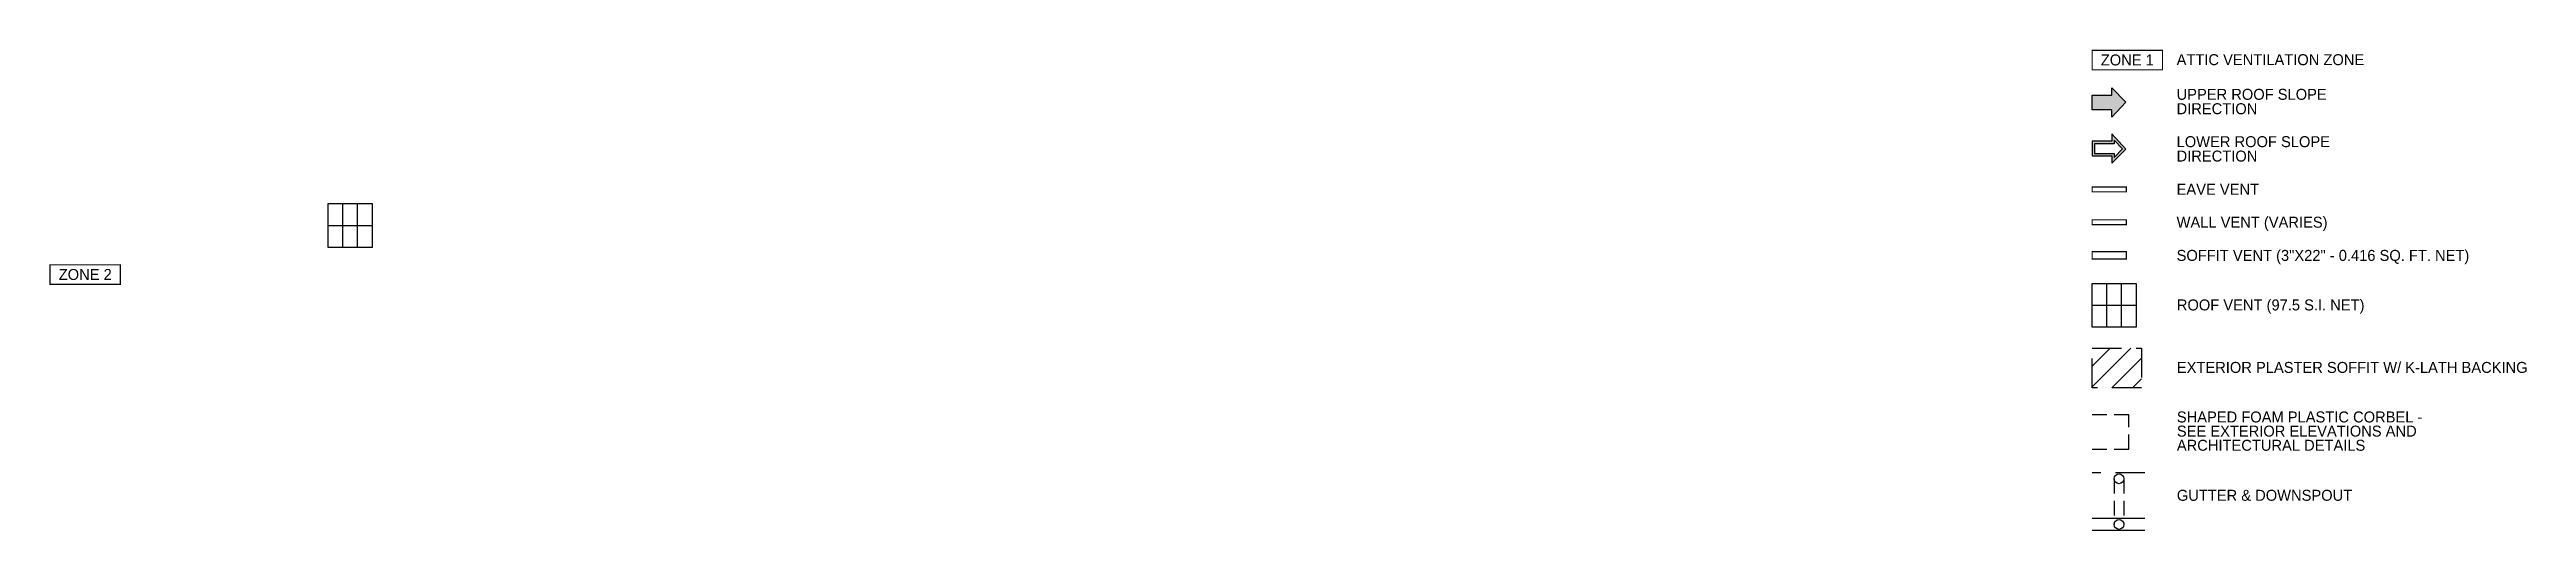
# Model space of a CAD drawing. Extents: x -1728 to 1117, y -1152 to 401.
# Drawn here: x 102 to 1117, y 204 to 401 of the extents above; entities that cross this region are included whole.
import ezdxf

# ---------------------------------------------------------------- set-up
doc = ezdxf.new("R2010")
doc.units = 0
doc.header["$LTSCALE"] = 48
doc.header["$MEASUREMENT"] = 0
doc.linetypes.add('HIDDEN', pattern=[0.375, 0.25, -0.125])
doc.linetypes.add('HIDDEN2', pattern=[0.1875, 0.125, -0.0625])
for name, color, linetype in [('A-GUTTER', 40, 'CONTINUOUS'), ('A-HATCH', 40, 'CONTINUOUS'), ('A-RF-CORBEL', 142, 'HIDDEN2'), ('A-RF-WALL', 42, 'HIDDEN'), ('A-ROOF-WALL', 42, 'HIDDEN'), ('A-SYM', 2, 'CONTINUOUS'), ('A-SYM-TEXT', 3, 'CONTINUOUS'), ('A-SYMTEXT', 2, 'CONTINUOUS')]:
    doc.layers.add(name, color=color, linetype=linetype)
doc.styles.get("Standard").update_dxf_attribs({"font": 'ERASMD.TTF', "height": 4.5})

msp = doc.modelspace()

# ---------------------------------------------------------------- texts
at = {"layer": 'A-SYMTEXT', "color": 3}
for s, p in [('ATTIC VENTILATION ZONE', (973.6, 394.2)), ('UPPER ROOF SLOPE', (973.6, 380)), ('DIRECTION', (973.6, 374.1)), ('LOWER ROOF SLOPE', (973.6, 360.6)), ('DIRECTION', (973.6, 354.7)), ('EAVE VENT', (973.6, 341.1)), ('WALL VENT (VARIES)', (973.6, 327.6)), ('SOFFIT VENT (3"X22" - 0.416 SQ. FT. NET)', (973.6, 314)), ('ROOF VENT (97.5 S.I. NET)', (973.7, 293.7)), ('EXTERIOR PLASTER SOFFIT W/ K-LATH BACKING', (973.7, 268.1)), ('SHAPED FOAM PLASTIC CORBEL - ', (973.7, 247.8)), ('SEE EXTERIOR ELEVATIONS AND ', (973.7, 242)), ('ARCHITECTURAL DETAILS', (973.7, 236.2)), ('GUTTER & DOWNSPOUT', (973.7, 215.7))]:
    msp.add_text(s, height=4.5, dxfattribs=at).set_placement(p)
at = {"layer": 'A-SYMTEXT', "char_height": 4.5, "width": 28.8, "attachment_point": 5}
for s, insert in [('ZONE 1', (953.4, 396.3)), ('ZONE 2', (116.4, 308.4))]:
    msp.add_mtext(s, dxfattribs=dict(at, insert=insert))

# ---------------------------------------------------------------- blocks, each defined once
blk = doc.blocks.new('ROOF ARROW 1')
at = {"layer": 'A-SYM-TEXT'}
h = blk.add_hatch(color=256, dxfattribs=at)
h.paths.add_polyline_path([(-13.8, 0.2), (-8, -6), (-8, -3), (0, -3), (0, 3), (-8, 3), (-8, 6)])
h.paths.add_polyline_path([(-1, 2), (-1, -2), (-9, -2), (-9, -3.5), (-12.4, 0.1), (-9, 3.6), (-9, 2)], flags=16)
blk.add_lwpolyline([(-13.8, 0.2), (-8, -6), (-8, -3), (0, -3), (0, 3), (-8, 3), (-8, 6), (-13.8, 0.2)], dxfattribs=at)
blk.add_lwpolyline([(-12.4, 0.1), (-9, -3.5), (-9, -2), (-1, -2), (-1, 2), (-9, 2), (-9, 3.6)], close=True, dxfattribs=at)

# ---------------------------------------------------------------- hatches: boundary and pattern name
at = {"layer": 'A-HATCH'}
h = msp.add_hatch(dxfattribs=at)
h.set_pattern_fill('ANSI31,_O', color=256, scale=48)
h.set_pattern_definition([(45, (-13922.411, 45052.517), (-4.2426407, 4.2426407), [])])
h.paths.add_polyline_path([(959.2, 278.2), (939, 278.2), (939, 262), (959.2, 262)])
at = {"layer": 'A-SYM-TEXT'}
msp.add_hatch(color=7, dxfattribs=at).paths.add_polyline_path([(952.8, 379.1), (947, 372.9), (947, 375.9), (939, 375.9), (939, 378.9), (939, 381.9), (947, 381.9), (947, 384.9)])

# ---------------------------------------------------------------- linework, layer by layer
at = {"layer": 'A-GUTTER', "linetype": 'HIDDEN2'}
for p, q in [((948, 224.7), (948, 206)), ((952, 224.7), (952, 206))]:
    msp.add_line(p, q, dxfattribs=at)
at = {"layer": 'A-GUTTER'}
for p, q in [((960.6, 208.5), (939, 208.5)), ((960.6, 203.5), (939, 203.5))]:
    msp.add_line(p, q, dxfattribs=at)
for centre in [(950, 224.7), (950, 206)]:
    msp.add_circle(centre, 2, dxfattribs=at)
at = {"layer": 'A-RF-CORBEL'}
msp.add_lwpolyline([(939, 236.9), (954, 236.9), (954, 250.9), (939, 250.9)], dxfattribs=at)
at = {"layer": 'A-RF-WALL'}
msp.add_lwpolyline([(939, 278.2), (959.2, 278.2), (959.2, 262), (939, 262)], close=True, dxfattribs=at)
at = {"layer": 'A-ROOF-WALL'}
msp.add_line((960.6, 227.2), (939, 227.2), dxfattribs=at)
at = {"layer": 'A-SYM', "linetype": 'Continuous'}
for p, q in [((222, 319.5), (222, 337.5)), ((228, 319.5), (228, 337.5)), ((216, 328.5), (234, 328.5)), ((945, 286.8), (945, 304.8)), ((951, 286.8), (951, 304.8)), ((939, 295.8), (957, 295.8))]:
    msp.add_line(p, q, dxfattribs=at)
at = {"layer": 'A-SYM', "const_width": 0.5}
for points in [[(939, 392.3), (939, 400.3), (967.8, 400.3), (967.8, 392.3)], [(939, 314.8), (939, 317.8), (953, 317.8), (953, 314.8)], [(102, 304.4), (102, 312.4), (130.8, 312.4), (130.8, 304.4)]]:
    msp.add_lwpolyline(points, close=True, dxfattribs=at)
at = {"layer": 'A-SYM', "linetype": 'Continuous'}
for points in [[(216, 337.5), (234, 337.5), (234, 319.5), (216, 319.5)], [(939, 304.8), (957, 304.8), (957, 286.8), (939, 286.8)]]:
    msp.add_lwpolyline(points, close=True, dxfattribs=at)
at = {"layer": 'A-SYM', "linetype": 'Continuous', "const_width": 0.5}
msp.add_lwpolyline([(939, 342.3), (939, 344.3), (953, 344.3), (953, 342.3)], close=True, dxfattribs=at)
at = {"layer": 'A-SYM', "linetype": 'HIDDEN2', "const_width": 0.5}
msp.add_lwpolyline([(939, 328.8), (939, 330.8), (953, 330.8), (953, 328.8)], close=True, dxfattribs=at)
at = {"layer": 'A-SYM-TEXT', "color": 7}
msp.add_lwpolyline([(952.8, 379.1), (947, 372.9), (947, 375.9), (939, 375.9), (939, 381.9), (947, 381.9), (947, 384.9), (952.8, 379.1)], dxfattribs=at)

# ---------------------------------------------------------------- block references
at = {"layer": 'A-SYM-TEXT', "rotation": 180}
msp.add_blockref('ROOF ARROW 1', (939, 360), dxfattribs=at)

msp.set_redraw_order([(e.dxf.handle, doc.entitydb.next_handle()) for e in msp.query("TEXT MTEXT ATTDEF DIMENSION ARC_DIMENSION")])  # texts and dimensions are drawn at this point

doc.saveas('drawing.dxf')
